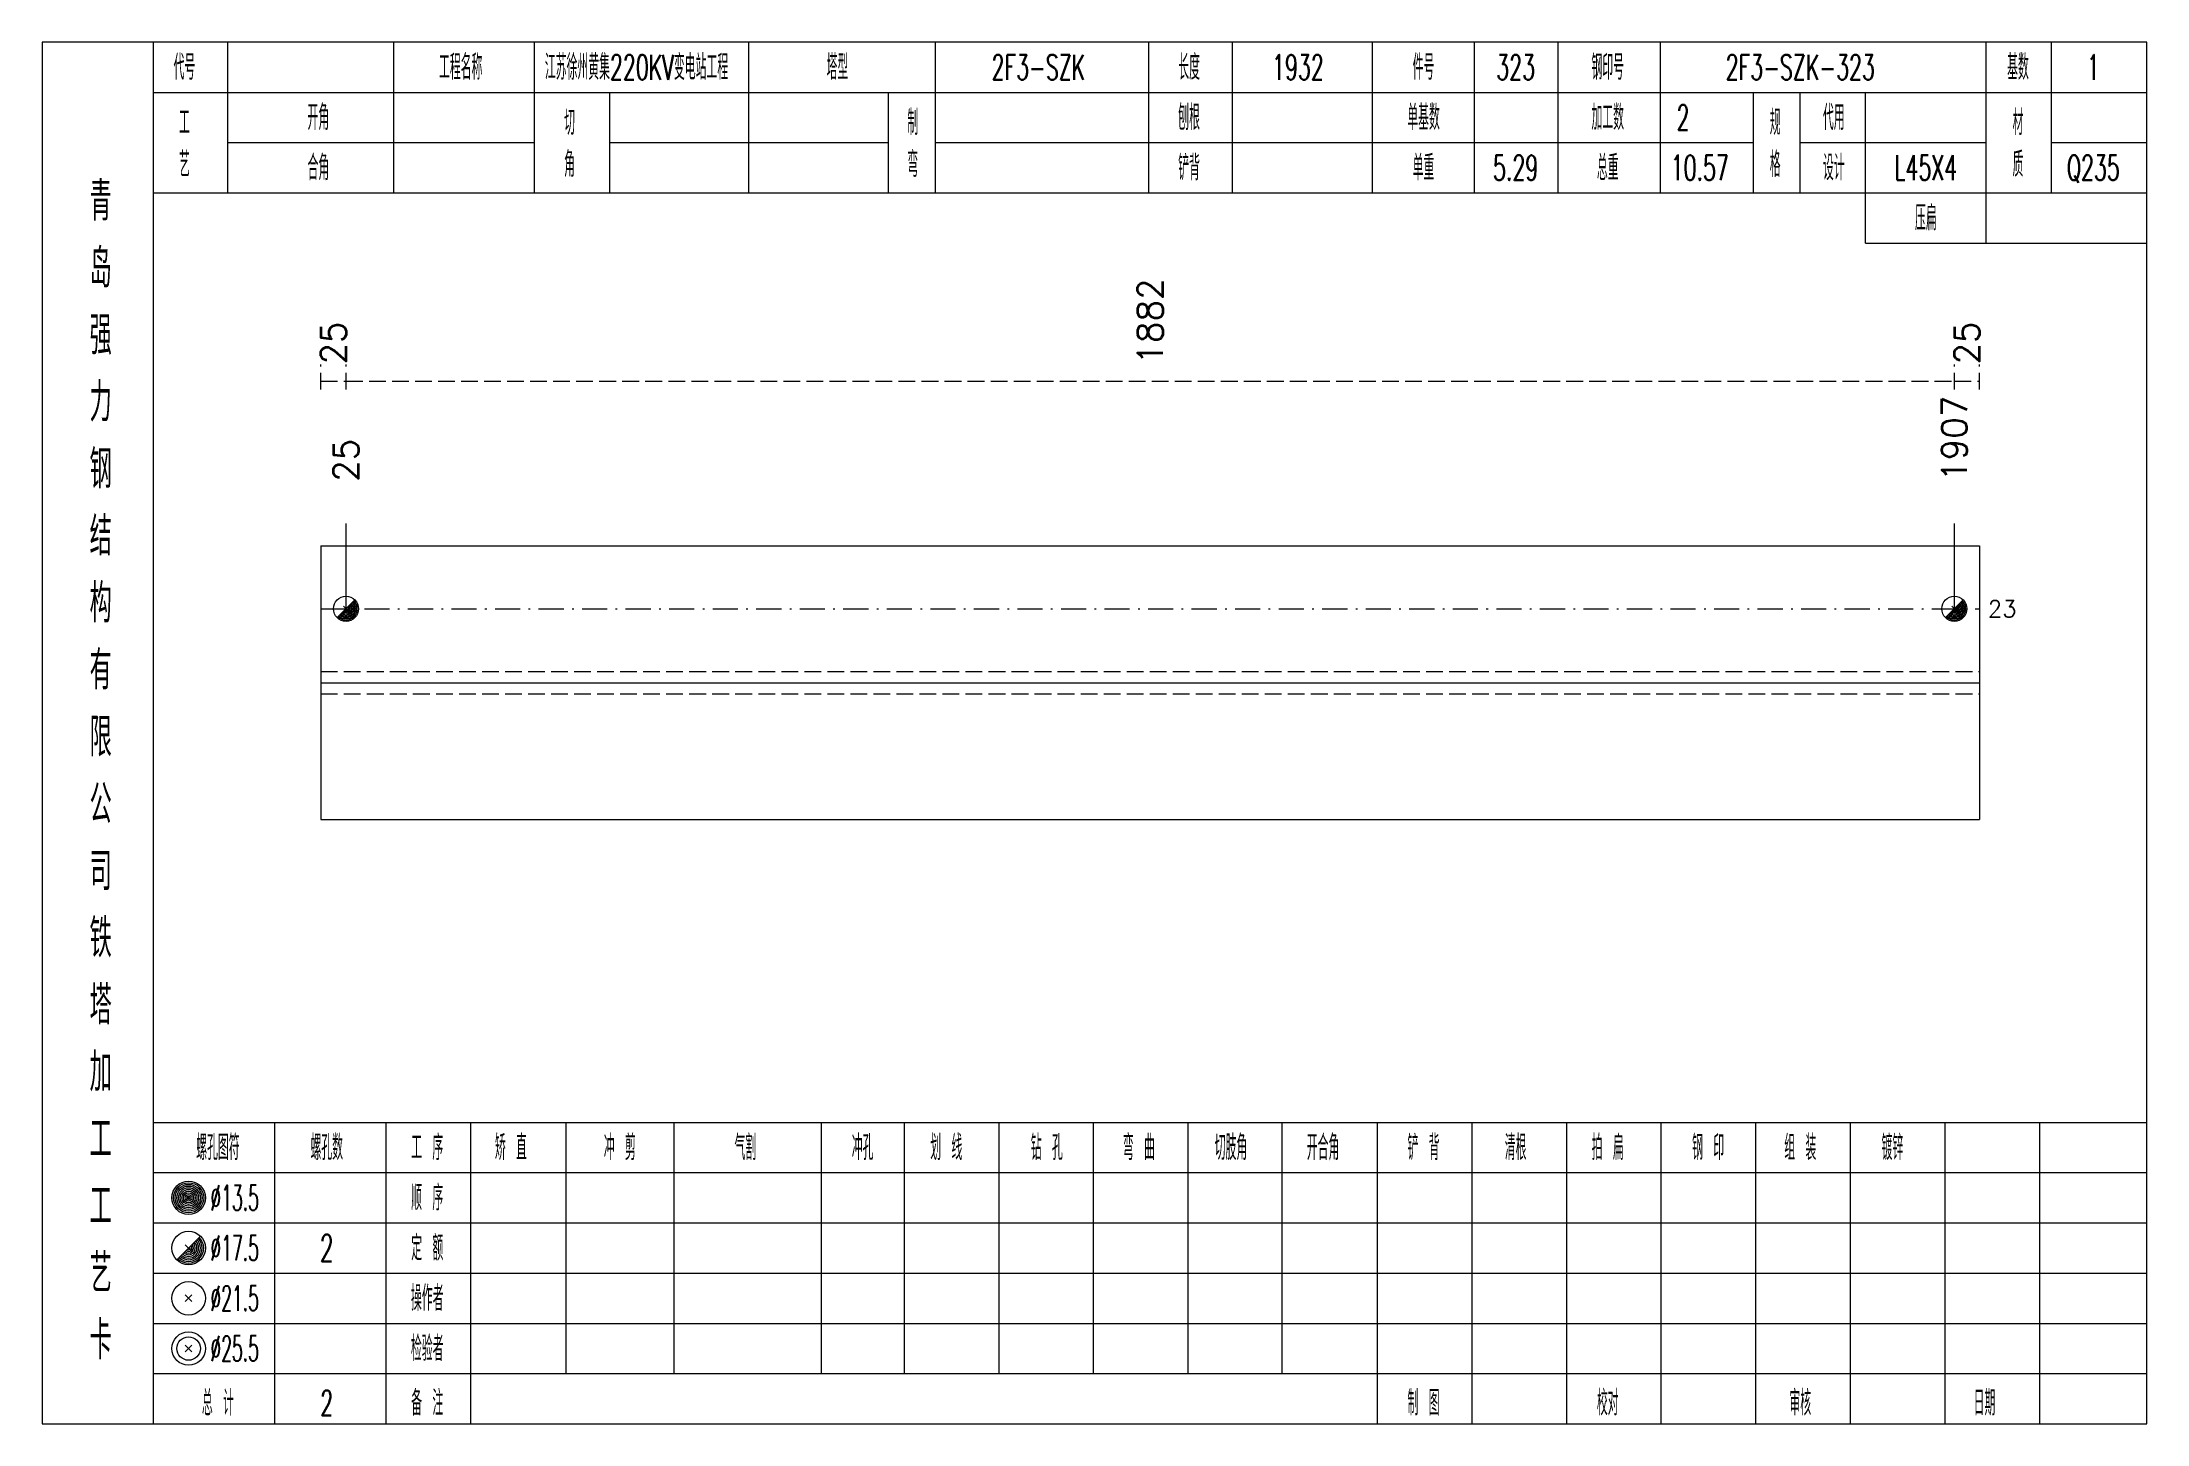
# Model space of a CAD drawing. Extents: x 0 to 4623, y -1159 to 4890.
# Drawn here: x 3114 to 3365.4, y 3150 to 3315 of the extents above; entities that cross this region are included whole.
import ezdxf
from ezdxf.enums import TextEntityAlignment as Align

# ---------------------------------------------------------------- set-up
doc = ezdxf.new("R2010")
doc.units = 0
doc.header["$MEASUREMENT"] = 0
doc.linetypes.add('一点画线', pattern=[5.2, 3, -1, 0.2, -1])
doc.linetypes.add('虚线', pattern=[2.75, 2, -0.75])
doc.layers.get('0').update_dxf_attribs({"linetype": 'CONTINUOUS', "lineweight": 25})
for name, color, linetype, lineweight in [('1', 7, 'CONTINUOUS', 25), ('4', 7, 'CONTINUOUS', 25), ('5', 7, 'CONTINUOUS', 25)]:
    doc.layers.add(name, color=color, linetype=linetype, lineweight=lineweight)
doc.styles.get("Standard").update_dxf_attribs({"font": 'simplex.shx', "width": 0.7, "height": 3, "bigfont": 'gbhzfs.shx'})

msp = doc.modelspace()

# ---------------------------------------------------------------- texts
at = {"color": 8, "linetype": 'Continuous', "lineweight": 9}
for s, p in [('1882', (3246.35, 3276.5)), ('25', (3148.8, 3276.5)), ('25', (3343.9, 3276.5))]:
    msp.add_text(s, height=3, rotation=90, dxfattribs=at).set_placement(p, align=Align.MIDDLE_LEFT)
at = {"color": 7, "linetype": 'Continuous', "lineweight": 13}
for s, p in [('1907', (3342.4, 3262.5)), ('25', (3150.3, 3262.5))]:
    msp.add_text(s, height=3, rotation=90, dxfattribs=at).set_placement(p, align=Align.MIDDLE_LEFT)
msp.add_text('23', height=2, dxfattribs=at).set_placement((3346.4, 3247.333), align=Align.MIDDLE_LEFT)
at = {"layer": '4', "color": 1, "linetype": 'Continuous', "lineweight": 13}
for s, height, width, p in [('代号', 3, 0.6, (3131, 3312)), ('工程名称', 3, 0.6, (3164, 3312)), ('江苏徐州黄集220KV变电站工程', 3, 0.6, (3185, 3312)), ('塔型', 3, 0.6, (3209, 3312)), ('2F3-SZK', 3, 0.6, (3233, 3312)), ('长度', 3, 0.6, (3251, 3312)), ('1932', 3, 0.6, (3264, 3312)), ('件号', 3, 0.6, (3279, 3312)), ('323', 3, 0.6, (3290, 3312)), ('钢印号', 3, 0.6, (3301, 3312)), ('2F3-SZK-323', 3, 0.6, (3324, 3312)), ('基数', 3, 0.6, (3350, 3312)), ('1', 3, 0.6, (3359, 3312)), ('工', 3, 0.6, (3131, 3305.4)), ('开角', 3, 0.6, (3147, 3306)), ('切', 3, 0.6, (3177, 3305.4)), ('制', 3, 0.6, (3218, 3305.4)), ('刨根', 3, 0.6, (3251, 3306)), ('单基数', 3, 0.6, (3279, 3306)), ('加工数', 3, 0.6, (3301, 3306)), ('2', 3, 0.6, (3310, 3306)), ('规', 3, 0.6, (3321, 3305.4)), ('代用', 3, 0.6, (3328, 3306)), ('材', 3, 0.6, (3350, 3305.4)), ('艺', 3, 0.6, (3131, 3300.4)), ('合角', 3, 0.6, (3147, 3300)), ('角', 3, 0.6, (3177, 3300.4)), ('弯', 3, 0.6, (3218, 3300.4)), ('铲背', 3, 0.6, (3251, 3300)), ('单重', 3, 0.6, (3279, 3300)), ('5.29', 3, 0.6, (3290, 3300)), ('总重', 3, 0.6, (3301, 3300)), ('10.57', 3, 0.6, (3312, 3300)), ('格', 3, 0.6, (3321, 3300.4)), ('设计', 3, 0.6, (3328, 3300)), ('L45X4', 3, 0.6, (3339, 3300)), ('质', 3, 0.6, (3350, 3300.4)), ('Q235', 3, 0.6, (3359, 3300)), ('青', 4.6, 0.8, (3121, 3296)), ('压扁', 3, 0.6, (3339, 3294)), ('岛', 4.6, 0.8, (3121, 3288)), ('强', 4.6, 0.8, (3121, 3280)), ('力', 4.6, 0.8, (3121, 3272)), ('钢', 4.6, 0.8, (3121, 3264)), ('结', 4.6, 0.8, (3121, 3256)), ('构', 4.6, 0.8, (3121, 3248)), ('有', 4.6, 0.8, (3121, 3240)), ('限', 4.6, 0.8, (3121, 3232)), ('公', 4.6, 0.8, (3121, 3224)), ('司', 4.6, 0.8, (3121, 3216)), ('铁', 4.6, 0.8, (3121, 3208)), ('塔', 4.6, 0.8, (3121, 3200)), ('加', 4.6, 0.8, (3121, 3192)), ('工', 4.6, 0.8, (3121, 3184)), ('螺孔图符', 3, 0.6, (3135, 3183)), ('螺孔数', 3, 0.6, (3148, 3183)), ('工 序', 3, 0.6, (3160, 3183)), ('矫 直', 3, 0.6, (3170, 3183)), ('冲 剪', 3, 0.6, (3183, 3183)), ('气割', 3, 0.6, (3198, 3183)), ('冲孔', 3, 0.6, (3212, 3183)), ('划 线', 3, 0.6, (3222, 3183)), ('钻 孔', 3, 0.6, (3234, 3183)), ('弯 曲', 3, 0.6, (3245, 3183)), ('切肢角', 3, 0.6, (3256, 3183)), ('开合角', 3, 0.6, (3267, 3183)), ('铲 背', 3, 0.6, (3279, 3183)), ('清根', 3, 0.6, (3290, 3183)), ('拍 扁', 3, 0.6, (3301, 3183)), ('钢 印', 3, 0.6, (3313, 3183)), ('组 装', 3, 0.6, (3324, 3183)), ('镀锌', 3, 0.6, (3335, 3183)), ('工', 4.6, 0.8, (3121, 3176)), ('%%C13.5', 3, 0.5, (3137, 3177)), ('顺 序', 3, 0.6, (3160, 3177)), ('定 额', 3, 0.6, (3160, 3171)), ('艺', 4.6, 0.8, (3121, 3168)), ('%%C17.5', 3, 0.5, (3137, 3171)), ('2', 3.2, 0.6, (3148, 3171)), ('%%C21.5', 3, 0.5, (3137, 3165)), ('操作者', 3, 0.6, (3160, 3165)), ('卡', 4.6, 0.8, (3121, 3160)), ('%%C25.5', 3, 0.5, (3137, 3159)), ('检验者', 3, 0.6, (3160, 3159)), ('总 计', 3, 0.6, (3135, 3152.5)), ('2', 3, 0.6, (3148, 3152.5)), ('备 注', 3, 0.6, (3160, 3152.5)), ('制 图', 3, 0.6, (3279, 3152.5)), ('校对', 3, 0.6, (3301, 3152.5)), ('审核', 3, 0.6, (3324, 3152.5)), ('日期', 3, 0.6, (3346, 3152.5))]:
    msp.add_text(s, height=height, dxfattribs=dict(at, width=width)).set_placement(p, align=Align.MIDDLE_CENTER)

# ---------------------------------------------------------------- blocks, each defined once
blk = doc.blocks.new('孔17.5')
at = {"layer": '5', "color": 7, "linetype": 'Continuous', "lineweight": 13}
for p, q in [((-0.707, -0.707), (0.707, 0.707)), ((-0.2, 0.2), (0.2, -0.2))]:
    blk.add_line(p, q, dxfattribs=at)
blk.add_circle((0, 0), 1, dxfattribs=at)
for radius in [0.9, 0.8, 0.7, 0.6, 0.5, 0.4, 0.3, 0.2, 0.1]:
    blk.add_arc((0, 0), radius, 225, 45, dxfattribs=at)

# ---------------------------------------------------------------- linework, layer by layer
at = {"color": 8, "linetype": '虚线', "lineweight": 9}
for p, q in [((3147.3, 3273.5), (3147.3, 3276.5)), ((3150.3, 3273.5), (3150.3, 3276.5)), ((3150.3, 3273.5), (3150.3, 3276.5)), ((3342.4, 3273.5), (3342.4, 3276.5)), ((3342.4, 3273.5), (3342.4, 3276.5)), ((3345.4, 3273.5), (3345.4, 3276.5)), ((3147.3, 3274.5), (3150.3, 3274.5)), ((3150.3, 3274.5), (3342.4, 3274.5)), ((3342.4, 3274.5), (3345.4, 3274.5))]:
    msp.add_line(p, q, dxfattribs=at)
at = {"color": 7, "linetype": 'Continuous', "lineweight": 13}
for p, q in [((3150.3, 3247.333), (3150.3, 3257.5)), ((3342.4, 3247.333), (3342.4, 3257.5))]:
    msp.add_line(p, q, dxfattribs=at)
at = {"color": 7, "linetype": 'Continuous', "lineweight": 18}
for p, q in [((3147.3, 3254.833), (3147.3, 3222.167)), ((3147.3, 3254.833), (3345.4, 3254.833)), ((3345.4, 3254.833), (3345.4, 3222.167)), ((3147.3, 3238.5), (3345.4, 3238.5))]:
    msp.add_line(p, q, dxfattribs=at)
at = {"color": 3, "linetype": '一点画线', "lineweight": 13}
msp.add_line((3147.3, 3247.333), (3345.4, 3247.333), dxfattribs=at)
at = {"color": 1, "linetype": '虚线', "lineweight": 18}
for p, q in [((3147.3, 3239.833), (3345.4, 3239.833)), ((3147.3, 3237.167), (3345.4, 3237.167))]:
    msp.add_line(p, q, dxfattribs=at)
at = {"layer": '1', "color": 7, "linetype": 'Continuous', "lineweight": 18}
msp.add_line((3147.3, 3222.167), (3345.4, 3222.167), dxfattribs=at)
at = {"layer": '4', "color": 1, "linetype": 'Continuous', "lineweight": 18}
for p, q in [((3127.3, 3150), (3127.3, 3315)), ((3136.2, 3297), (3136.2, 3315)), ((3156, 3297), (3156, 3315)), ((3172.8, 3297), (3172.8, 3315)), ((3198.4, 3297), (3198.4, 3315)), ((3220.7, 3297), (3220.7, 3315)), ((3246.2, 3297), (3246.2, 3315)), ((3256.2, 3297), (3256.2, 3315)), ((3272.9, 3297), (3272.9, 3315)), ((3285.1, 3297), (3285.1, 3315)), ((3295.1, 3297), (3295.1, 3315)), ((3307.3, 3297), (3307.3, 3315)), ((3346.2, 3291), (3346.2, 3315)), ((3354, 3297), (3354, 3315)), ((3127.3, 3309), (3365.4, 3309)), ((3181.8, 3297), (3181.8, 3309)), ((3215.1, 3297), (3215.1, 3309)), ((3318.4, 3297), (3318.4, 3309)), ((3324, 3297), (3324, 3309)), ((3331.8, 3291), (3331.8, 3309)), ((3136.2, 3303), (3172.8, 3303)), ((3181.8, 3303), (3215.1, 3303)), ((3220.7, 3303), (3318.4, 3303)), ((3324, 3303), (3346.2, 3303)), ((3354, 3303), (3365.4, 3303)), ((3127.3, 3297), (3365.4, 3297)), ((3331.8, 3291), (3365.4, 3291)), ((3127.3, 3186), (3365.4, 3186)), ((3141.8, 3150), (3141.8, 3186)), ((3155.1, 3150), (3155.1, 3186)), ((3165.2, 3150), (3165.2, 3186)), ((3176.6, 3156), (3176.6, 3186)), ((3189.5, 3156), (3189.5, 3186)), ((3207.1, 3156), (3207.1, 3186)), ((3217, 3156), (3217, 3186)), ((3228.3, 3156), (3228.3, 3186)), ((3239.6, 3156), (3239.6, 3186)), ((3250.9, 3156), (3250.9, 3186)), ((3262.1, 3156), (3262.1, 3186)), ((3273.5, 3156), (3273.5, 3186)), ((3284.8, 3156), (3284.8, 3186)), ((3296.1, 3156), (3296.1, 3186)), ((3307.4, 3156), (3307.4, 3186)), ((3318.7, 3156), (3318.7, 3186)), ((3330, 3156), (3330, 3186)), ((3341.3, 3156), (3341.3, 3186)), ((3352.6, 3156), (3352.6, 3186)), ((3127.3, 3180), (3365.4, 3180)), ((3127.3, 3174), (3365.4, 3174)), ((3127.3, 3168), (3365.4, 3168)), ((3127.3, 3162), (3365.4, 3162)), ((3127.3, 3156), (3365.4, 3156)), ((3273.5, 3150), (3273.5, 3156)), ((3284.8, 3150), (3284.8, 3156)), ((3296.1, 3150), (3296.1, 3156)), ((3307.4, 3150), (3307.4, 3156)), ((3318.7, 3150), (3318.7, 3156)), ((3330, 3150), (3330, 3156)), ((3341.3, 3150), (3341.3, 3156)), ((3352.6, 3150), (3352.6, 3156))]:
    msp.add_line(p, q, dxfattribs=at)
at = {"layer": '4', "color": 7, "linetype": 'Continuous', "lineweight": 13}
for p, q in [((3131.3, 3176.8), (3131.7, 3177.2)), ((3131.7, 3176.8), (3131.3, 3177.2)), ((3130.086, 3169.586), (3132.914, 3172.414)), ((3131.1, 3171.4), (3131.9, 3170.6)), ((3131.1, 3164.6), (3131.9, 3165.4)), ((3131.1, 3165.4), (3131.9, 3164.6)), ((3131.1, 3158.6), (3131.9, 3159.4)), ((3131.1, 3159.4), (3131.9, 3158.6))]:
    msp.add_line(p, q, dxfattribs=at)
at = {"layer": '4', "color": 1, "linetype": 'Continuous', "lineweight": 18}
msp.add_lwpolyline([(3114, 3315), (3114, 3150), (3365.4, 3150), (3365.4, 3315)], close=True, dxfattribs=at)
at = {"layer": '4', "color": 7, "linetype": 'Continuous', "lineweight": 13}
for centre, radius in [((3131.5, 3177), 2), ((3131.5, 3177), 1.8), ((3131.5, 3177), 1.6), ((3131.5, 3177), 1.4), ((3131.5, 3177), 1.2), ((3131.5, 3177), 1), ((3131.5, 3177), 0.8), ((3131.5, 3177), 0.6), ((3131.5, 3177), 0.4), ((3131.5, 3177), 0.2), ((3131.5, 3171), 2), ((3131.5, 3165), 2), ((3131.5, 3159), 2), ((3131.5, 3159), 1.4)]:
    msp.add_circle(centre, radius, dxfattribs=at)
for radius in [1.8, 1.6, 1.4, 1.2, 1, 0.8, 0.6, 0.4, 0.2]:
    msp.add_arc((3131.5, 3171), radius, 225, 45, dxfattribs=at)

# ---------------------------------------------------------------- block references
at = {"color": 7, "linetype": 'Continuous', "lineweight": 13, "xscale": 1.5, "yscale": 1.5, "zscale": 1.5}
for p in [(3150.3, 3247.333), (3342.4, 3247.333)]:
    msp.add_blockref('孔17.5', p, dxfattribs=at)

msp.set_redraw_order([(e.dxf.handle, doc.entitydb.next_handle()) for e in msp.query("TEXT MTEXT ATTDEF DIMENSION ARC_DIMENSION")])  # texts and dimensions are drawn at this point

doc.saveas('drawing.dxf')
